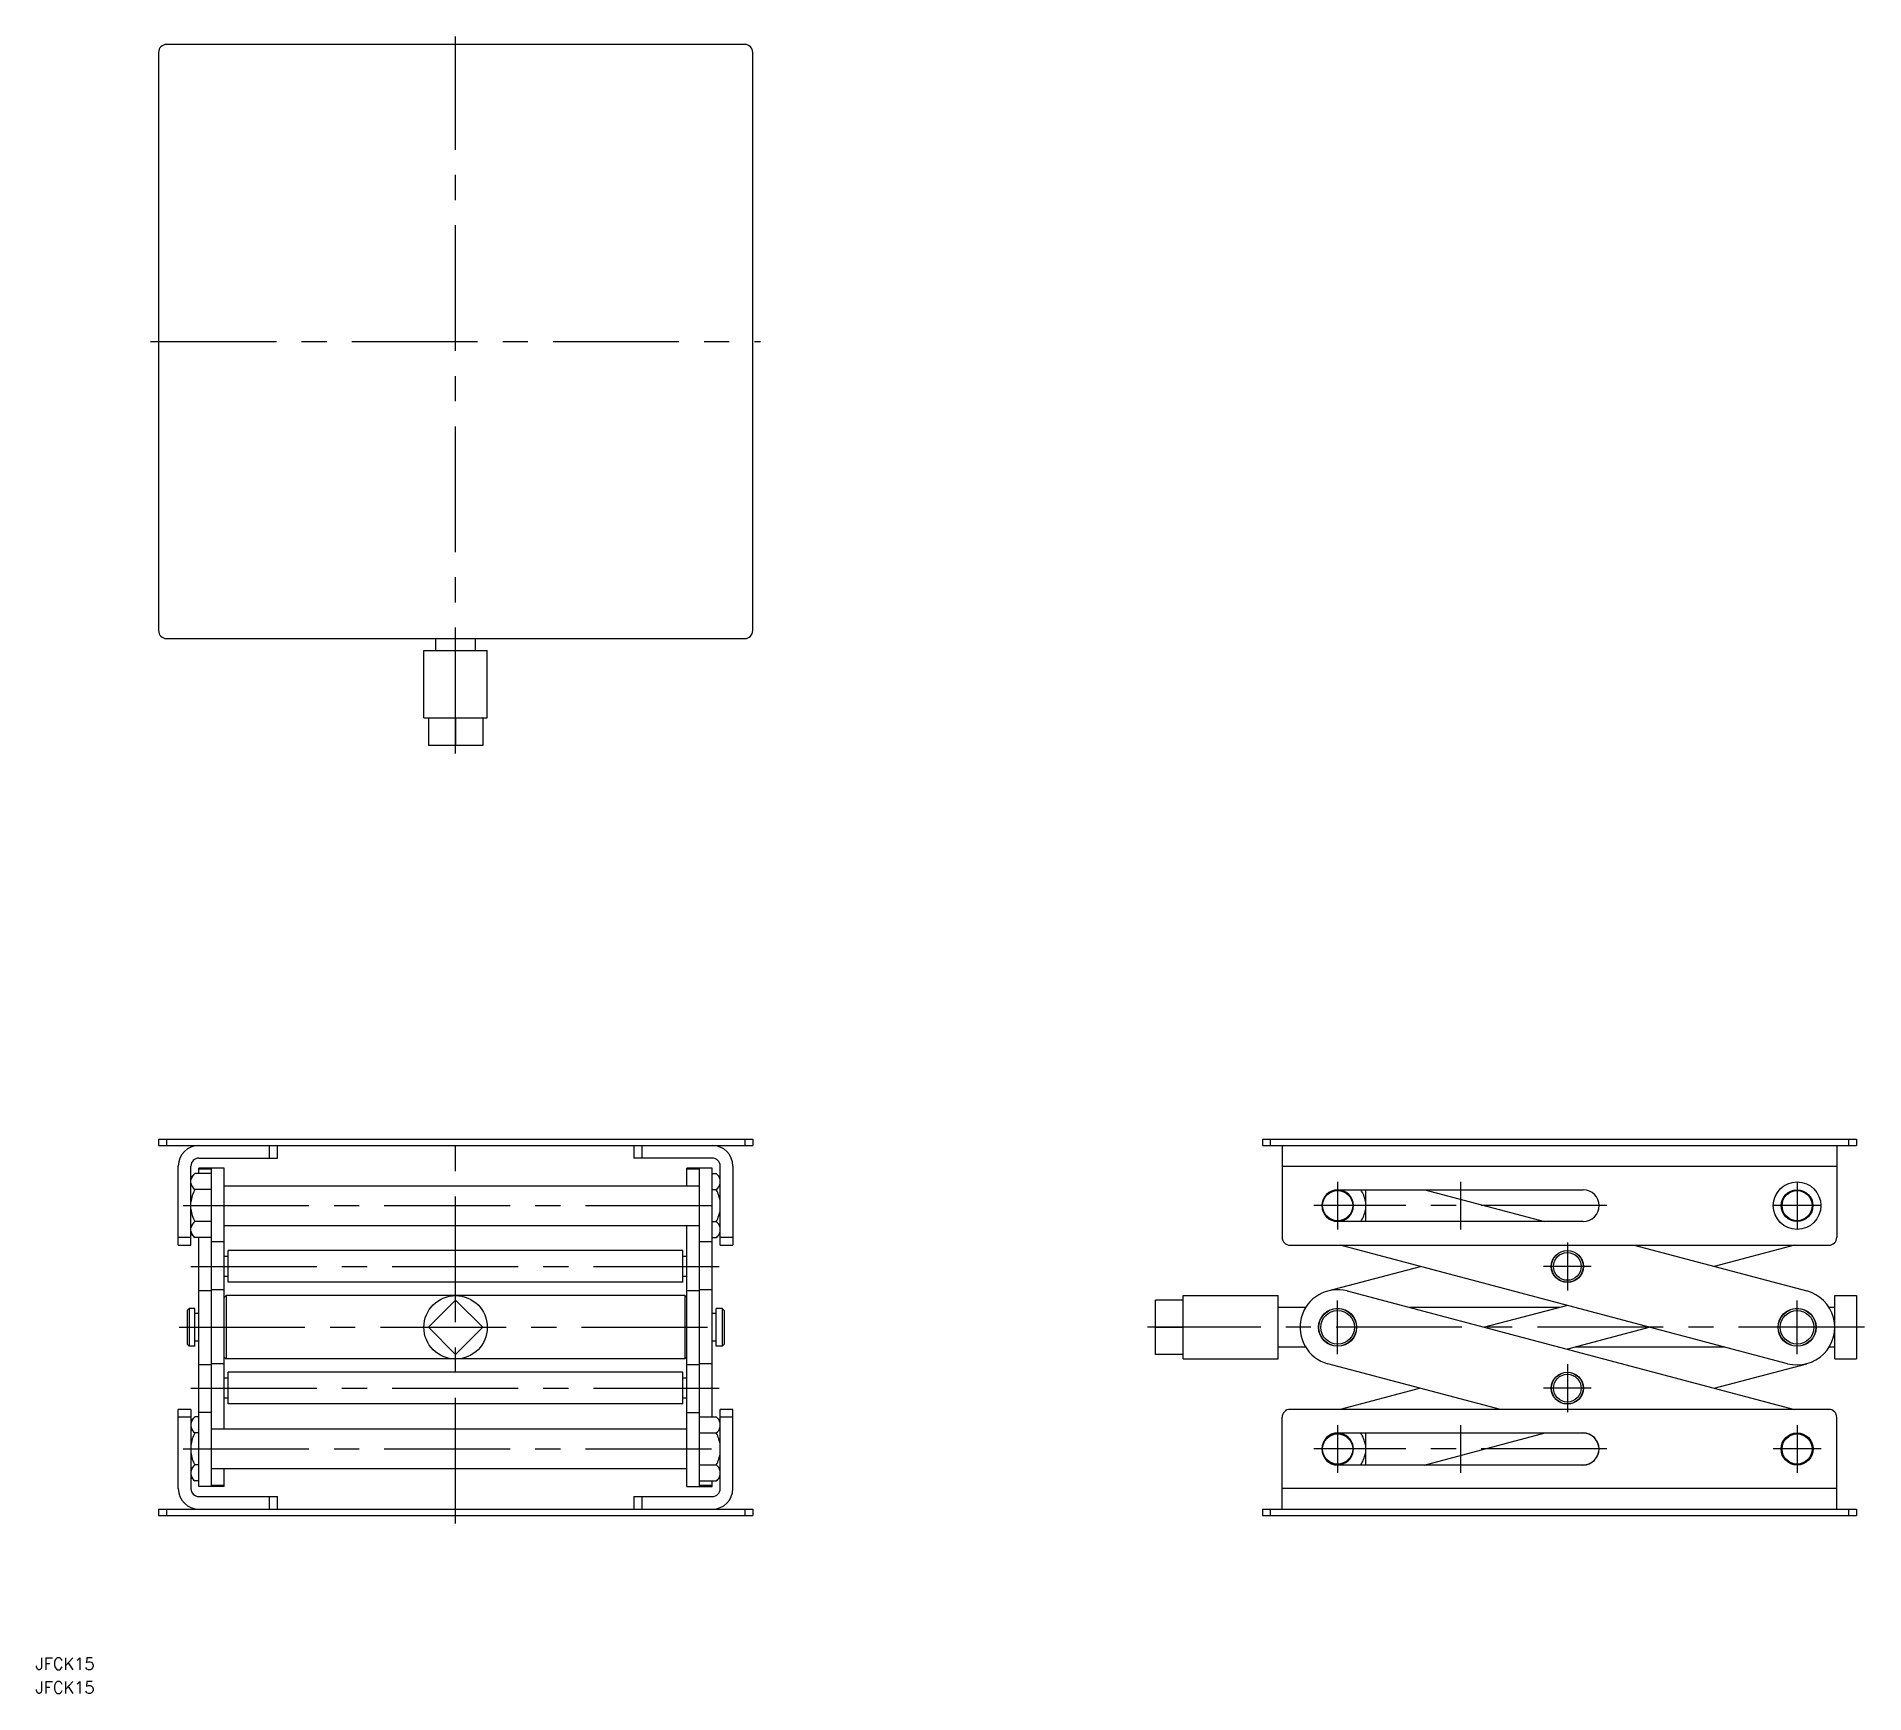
# Model space of a CAD drawing. Extents: x -106 to 961, y -45 to 532.
# Drawn here: x -105.8 to 355.6, y -45.4 to 372.9 of the extents above; entities that cross this region are included whole.
import ezdxf

# ---------------------------------------------------------------- set-up
doc = ezdxf.new("R2010")
doc.units = 0
doc.linetypes.add('CENTER', pattern=[50.8, 31.75, -6.35, 6.35, -6.35])
doc.layers.get('0').update_dxf_attribs({"linetype": 'CONTINUOUS'})
doc.layers.add('CENTER', color=1, linetype='CONTINUOUS')
doc.styles.get("Standard").update_dxf_attribs({"font": 'txt.shx', "height": 3, "bigfont": 'bigfont.shx'})

msp = doc.modelspace()

# ---------------------------------------------------------------- texts
at = {"color": 7, "linetype": 'CONTINUOUS'}
for p in [(-106.03, -39.38), (-106.03, -45.38)]:
    msp.add_text('JFCK15', height=3, dxfattribs=at).set_placement(p)

# ---------------------------------------------------------------- linework, layer by layer
at = {"color": 7, "linetype": 'CONTINUOUS'}
for p, q in [((72.99, 370.94), (-72.99, 370.94)), ((-74.99, 368.94), (-74.99, 222.96)), ((74.99, 222.96), (74.99, 368.94)), ((-72.99, 220.96), (72.99, 220.96)), ((-8, 217.96), (8, 217.96)), ((-8, 200.96), (-8, 217.96)), ((-5, 217.96), (-5, 220.96)), ((5, 217.96), (5, 220.96)), ((8, 200.96), (8, 217.96)), ((-8, 200.96), (8, 200.96)), ((-6.86, 200.96), (-6.86, 193.96)), ((0, 200.96), (0, 193.96)), ((6.86, 200.96), (6.86, 193.96)), ((6.86, 193.96), (-6.86, 193.96)), ((-74.99, 94.58), (74.99, 94.58)), ((-74.99, 94.58), (-74.99, 92.98)), ((-74.99, 92.98), (74.99, 92.98)), ((-72.99, 94.58), (-72.99, 92.98)), ((-46.99, 89.78), (-46.99, 92.98)), ((-44.99, 89.78), (-44.99, 92.98)), ((44.99, 92.98), (44.99, 89.78)), ((46.99, 92.98), (46.99, 89.78)), ((72.99, 94.58), (72.99, 92.98)), ((74.99, 94.58), (74.99, 92.98)), ((203.64, 94.58), (353.62, 94.58)), ((203.64, 94.58), (203.64, 92.98)), ((203.64, 92.98), (353.62, 92.98)), ((205.64, 94.58), (205.64, 92.98)), ((208.64, 92.98), (208.64, 69.78)), ((348.62, 92.98), (348.62, 69.78)), ((351.62, 94.58), (351.62, 92.98)), ((353.62, 94.58), (353.62, 92.98)), ((-69.99, 67.78), (-69.99, 87.78)), ((-66.79, 67.78), (-66.79, 87.78)), ((-64.79, 89.78), (-44.99, 89.78)), ((64.79, 89.78), (44.99, 89.78)), ((66.79, 67.78), (66.79, 87.78)), ((69.99, 87.78), (69.99, 67.78)), ((208.64, 87.78), (348.62, 87.78)), ((-66.79, 84.86), (-65.79, 85.86)), ((-61.59, 85.86), (-65.79, 85.86)), ((-64.79, 85.86), (-64.79, 87.28)), ((-58.39, 87.28), (-64.79, 87.28)), ((-61.59, 86.96), (-64.79, 86.96)), ((-61.59, 6.84), (-61.59, 87.28)), ((-58.39, 21.34), (-58.39, 87.28)), ((64.79, 87.28), (58.39, 87.28)), ((58.39, 82.78), (58.39, 87.28)), ((61.59, 86.96), (58.39, 86.96)), ((61.59, 6.84), (61.59, 87.28)), ((64.79, 24.42), (64.79, 87.28)), ((64.79, 85.86), (65.79, 85.86)), ((66.79, 84.86), (65.79, 85.86)), ((-61.59, 81.82), (-65.79, 81.82)), ((-58.39, 82.78), (61.59, 82.78)), ((64.79, 81.82), (65.79, 81.82)), ((222.64, 81.78), (284.63, 81.78)), ((229.64, 81.78), (229.64, 73.78)), ((244.64, 81.78), (274.84, 73.78)), ((-69.99, 69.78), (-66.79, 69.78)), ((-66.79, 70.7), (-65.79, 69.7)), ((-61.59, 73.74), (-65.79, 73.74)), ((-61.59, 69.7), (-65.79, 69.7)), ((-64.79, 6.84), (-64.79, 69.7)), ((-58.39, 72.78), (61.59, 72.78)), ((58.39, 6.84), (58.39, 72.78)), ((64.79, 73.74), (65.79, 73.74)), ((64.79, 69.7), (65.79, 69.7)), ((66.79, 70.7), (65.79, 69.7)), ((66.79, 69.78), (69.99, 69.78)), ((284.63, 73.78), (222.64, 73.78)), ((-69.99, 67.78), (-66.79, 67.78)), ((-58.39, 68.6), (-61.59, 68.6)), ((-57.39, 64.92), (-58.39, 64.92)), ((57.39, 66.42), (-57.39, 66.42)), ((-57.39, 58.42), (-57.39, 66.42)), ((57.39, 58.42), (57.39, 66.42)), ((58.39, 64.92), (57.39, 64.92)), ((64.79, 68.6), (61.59, 68.6)), ((66.79, 67.78), (69.99, 67.78)), ((210.64, 67.78), (346.62, 67.78)), ((336.19, 37.88), (223.29, 67.78)), ((297.49, 67.78), (341.06, 56.24)), ((337.97, 67.78), (317.73, 62.42)), ((220.21, 56.24), (243.53, 62.42)), ((-61.59, 56.24), (-64.79, 56.24)), ((-58.39, 56.56), (-61.59, 56.56)), ((-57.39, 59.92), (-58.39, 59.92)), ((57.39, 58.42), (-57.39, 58.42)), ((58.39, 59.92), (57.39, 59.92)), ((61.59, 56.24), (58.39, 56.24)), ((64.79, 56.56), (61.59, 56.56)), ((225.07, 56.24), (337.97, 26.34)), ((-67.79, 51.31), (-67.29, 51.81)), ((-67.79, 51.31), (-67.79, 42.81)), ((-65.79, 51.81), (-67.29, 51.81)), ((-67.29, 51.81), (-67.29, 42.31)), ((-65.79, 42.31), (-65.79, 51.81)), ((-58.39, 54.56), (-57.89, 55.06)), ((57.89, 55.06), (-57.89, 55.06)), ((-57.89, 55.06), (-57.89, 39.06)), ((0, 53.92), (-6.86, 47.06)), ((6.86, 47.06), (0, 53.92)), ((58.39, 54.56), (57.89, 55.06)), ((57.89, 55.06), (57.89, 39.06)), ((67.29, 51.81), (65.79, 51.81)), ((65.79, 42.31), (65.79, 51.81)), ((67.79, 51.31), (67.29, 51.81)), ((67.29, 51.81), (67.29, 42.31)), ((67.79, 51.31), (67.79, 42.81)), ((176.64, 40.2), (176.64, 53.92)), ((183.64, 53.92), (176.64, 53.92)), ((183.64, 55.06), (207.64, 55.06)), ((183.64, 39.06), (183.64, 55.06)), ((207.64, 39.06), (207.64, 55.06)), ((214.56, 52.06), (207.64, 52.06)), ((278.62, 52.06), (240.86, 52.06)), ((280.63, 52.6), (259.74, 47.06)), ((348.11, 52.06), (346.7, 52.06)), ((348.11, 55.06), (353.62, 55.06)), ((348.11, 39.06), (348.11, 55.06)), ((353.62, 55.06), (353.62, 39.06)), ((353.62, 55.06), (353.62, 39.06)), ((-64.79, 50.56), (-65.79, 50.56)), ((-6.86, 47.06), (0, 40.2)), ((0, 40.2), (6.86, 47.06)), ((65.79, 50.56), (64.79, 50.56)), ((176.64, 47.06), (183.64, 47.06)), ((301.53, 47.06), (280.63, 41.53)), ((-67.79, 42.81), (-67.29, 42.31)), ((-65.79, 42.31), (-67.29, 42.31)), ((-64.79, 43.56), (-65.79, 43.56)), ((65.79, 43.56), (64.79, 43.56)), ((67.29, 42.31), (65.79, 42.31)), ((67.79, 42.81), (67.29, 42.31)), ((214.56, 42.06), (207.64, 42.06)), ((320.4, 42.06), (282.65, 42.06)), ((348.11, 42.06), (346.7, 42.06)), ((-61.59, 37.56), (-64.79, 37.56)), ((-58.39, 37.88), (-61.59, 37.88)), ((-58.39, 39.56), (-57.89, 39.06)), ((57.89, 39.06), (-57.89, 39.06)), ((58.39, 39.56), (57.89, 39.06)), ((61.59, 37.56), (58.39, 37.56)), ((64.79, 37.88), (61.59, 37.88)), ((183.64, 40.2), (176.64, 40.2)), ((183.64, 39.06), (207.64, 39.06)), ((263.77, 26.34), (220.21, 37.88)), ((317.73, 31.7), (341.06, 37.88)), ((348.11, 39.06), (353.62, 39.06)), ((-57.39, 34.2), (-58.39, 34.2)), ((57.39, 35.7), (-57.39, 35.7)), ((-57.39, 27.7), (-57.39, 35.7)), ((57.39, 27.7), (57.39, 35.7)), ((58.39, 34.2), (57.39, 34.2)), ((-57.39, 29.2), (-58.39, 29.2)), ((57.39, 27.7), (-57.39, 27.7)), ((58.39, 29.2), (57.39, 29.2)), ((243.53, 31.7), (223.29, 26.34)), ((-69.99, 6.34), (-69.99, 26.34)), ((-66.79, 26.34), (-69.99, 26.34)), ((-66.79, 24.34), (-69.99, 24.34)), ((-66.79, 26.34), (-66.79, 6.34)), ((-66.79, 23.42), (-65.79, 24.42)), ((-64.79, 24.42), (-65.79, 24.42)), ((-61.59, 25.52), (-64.79, 25.52)), ((58.39, 25.52), (61.59, 25.52)), ((61.59, 24.42), (65.79, 24.42)), ((66.79, 23.42), (65.79, 24.42)), ((69.99, 26.34), (66.79, 26.34)), ((66.79, 6.34), (66.79, 26.34)), ((69.99, 24.34), (66.79, 24.34)), ((69.99, 6.34), (69.99, 26.34)), ((208.64, 1.14), (208.64, 24.34)), ((346.62, 26.34), (210.64, 26.34)), ((348.62, 1.14), (348.62, 24.34)), ((-64.79, 20.38), (-65.79, 20.38)), ((58.39, 21.34), (-61.59, 21.34)), ((61.59, 20.38), (65.79, 20.38)), ((222.69, 20.39), (284.58, 20.39)), ((229.64, 20.38), (229.64, 12.3)), ((244.45, 12.29), (275.03, 20.39)), ((284.63, 20.34), (274.84, 20.34)), ((-66.79, 9.26), (-65.79, 8.26)), ((-64.79, 12.3), (-65.79, 12.3)), ((58.39, 11.34), (-61.59, 11.34)), ((-58.39, 6.84), (-58.39, 11.34)), ((61.59, 12.3), (65.79, 12.3)), ((66.79, 9.26), (65.79, 8.26)), ((284.58, 12.29), (222.69, 12.29)), ((244.64, 12.34), (284.63, 12.34)), ((-64.79, 8.26), (-65.79, 8.26)), ((-58.39, 6.84), (-64.79, 6.84)), ((-58.39, 7.16), (-61.59, 7.16)), ((58.39, 6.84), (64.79, 6.84)), ((61.59, 8.26), (65.79, 8.26)), ((64.79, 7.16), (61.59, 7.16)), ((64.79, 6.84), (64.79, 8.26)), ((348.62, 6.34), (208.64, 6.34)), ((-74.99, 1.14), (74.99, 1.14)), ((-74.99, 1.14), (-74.99, -0.46)), ((-72.99, 1.14), (-72.99, -0.46)), ((-64.79, 4.34), (-44.99, 4.34)), ((-46.99, 1.14), (-46.99, 4.34)), ((-44.99, 1.14), (-44.99, 4.34)), ((44.99, 4.34), (64.79, 4.34)), ((44.99, 4.34), (44.99, 1.14)), ((46.99, 4.34), (46.99, 1.14)), ((72.99, 1.14), (72.99, -0.46)), ((74.99, 1.14), (74.99, -0.46)), ((203.64, 1.14), (353.62, 1.14)), ((203.64, 1.14), (203.64, -0.46)), ((205.64, 1.14), (205.64, -0.46)), ((351.62, 1.14), (351.62, -0.46)), ((353.62, 1.14), (353.62, -0.46)), ((-74.99, -0.46), (74.99, -0.46)), ((203.64, -0.46), (353.62, -0.46))]:
    msp.add_line(p, q, dxfattribs=at)
for centre, radius in [((338.62, 77.78), 6), ((222.64, 77.78), 3.8), ((338.62, 77.78), 4), ((338.62, 77.78), 3.8), ((280.63, 62.42), 4.05), ((280.63, 62.42), 4), ((280.63, 62.42), 3.5), ((0, 47.06), 8), ((222.64, 47.06), 4.8), ((222.64, 47.06), 4.75), ((222.64, 47.06), 4.25), ((338.62, 47.06), 4.8), ((338.62, 47.06), 4.75), ((338.62, 47.06), 4.25), ((280.63, 31.7), 4.05), ((280.63, 31.7), 4), ((280.63, 31.7), 3.5), ((222.64, 16.34), 3.8), ((338.62, 16.34), 4.05), ((338.62, 16.34), 4), ((338.62, 16.34), 3.8)]:
    msp.add_circle(centre, radius, dxfattribs=at)
for centre, radius, start, end in [((-72.99, 368.94), 2, 90, 180), ((72.99, 368.94), 2, 0, 90), ((-72.99, 222.96), 2, 180, 270), ((72.99, 222.96), 2, 270, 0), ((-64.79, 87.78), 5.2, 90, 180), ((64.79, 87.78), 5.2, 0, 90), ((-64.79, 87.78), 2, 90, 180), ((64.79, 87.78), 2, 0, 90), ((-64.37, 83.84), 2.47, 125.0565, 168.3727), ((-64.37, 83.84), 2.47, 191.6273, 234.9435), ((64.37, 83.84), 2.47, 11.6273, 54.9435), ((64.37, 83.84), 2.47, 305.0565, 348.3727), ((-58.55, 77.78), 8.3, 150.8547, 173.6659), ((58.55, 77.78), 8.3, 6.3341, 29.1453), ((222.64, 77.78), 4, 90, 270), ((222.64, 77.78), 4, 270.0007, 89.9991), ((222.64, 77.78), 7.08, 8.7748, 34.4544), ((284.63, 77.78), 4, 270, 90), ((-58.55, 77.78), 8.3, 186.3341, 209.1453), ((58.55, 77.78), 8.3, 330.8547, 353.6659), ((222.64, 77.78), 7.08, 325.5456, 351.2252), ((-64.37, 71.72), 2.47, 125.0565, 168.3727), ((-64.37, 71.72), 2.47, 191.6273, 234.9435), ((64.37, 71.72), 2.47, 11.6273, 54.9435), ((64.37, 71.72), 2.47, 305.0565, 348.3727), ((210.64, 69.78), 2, 180, 270), ((346.62, 69.78), 2, 270, 0), ((222.64, 47.06), 9.5, 75.165, 255.165), ((338.62, 47.06), 9.5, 255.165, 75.165), ((-64.37, 22.4), 2.47, 125.0565, 168.3727), ((64.37, 22.4), 2.47, 11.6273, 54.9435), ((210.64, 24.34), 2, 90, 180), ((346.62, 24.34), 2, 0, 90), ((-64.37, 22.4), 2.47, 191.6273, 234.9435), ((-58.55, 16.34), 8.3, 150.8547, 173.6659), ((64.37, 22.4), 2.47, 305.0565, 348.3727), ((58.55, 16.34), 8.3, 6.3341, 29.1453), ((222.69, 16.34), 4.05, 90, 270), ((222.64, 16.34), 4, 224.5949, 135.4051), ((222.64, 16.34), 7.08, 8.7748, 34.9403), ((284.58, 16.34), 4.05, 270, 90), ((284.63, 16.34), 4, 6.9447, 90), ((-58.55, 16.34), 8.3, 186.3341, 209.1453), ((58.55, 16.34), 8.3, 330.8547, 353.6659), ((222.64, 16.34), 7.08, 325.0597, 351.2252), ((284.63, 16.34), 4, 270, 353.0553), ((-64.37, 10.28), 2.47, 125.0565, 168.3727), ((-64.37, 10.28), 2.47, 191.6273, 234.9435), ((64.37, 10.28), 2.47, 11.6273, 54.9435), ((64.37, 10.28), 2.47, 305.0565, 348.3727), ((-64.79, 6.34), 5.2, 180, 270), ((-64.79, 6.34), 2, 180, 270), ((64.79, 6.34), 2, 270, 0), ((64.79, 6.34), 5.2, 270, 0)]:
    msp.add_arc(centre, radius, start, end, dxfattribs=at)
at = {"layer": 'CENTER', "color": 1, "linetype": 'CENTER'}
for p, q in [((0, 191.96), (0, 372.94)), ((-76.99, 295.95), (76.99, 295.95)), ((0, -2.46), (0, 96.58)), ((222.64, 83.78), (222.64, 71.78)), ((253.64, 83.78), (253.64, 71.78)), ((338.62, 83.78), (338.62, 71.78)), ((-68.79, 77.78), (68.79, 77.78)), ((290.63, 77.78), (216.64, 77.78)), ((344.62, 77.78), (332.63, 77.78)), ((280.63, 68.47), (280.63, 56.37)), ((-66.79, 62.42), (66.79, 62.42)), ((286.68, 62.42), (274.58, 62.42)), ((222.64, 40.26), (222.64, 53.86)), ((338.62, 40.26), (338.62, 53.86)), ((-69.79, 47.06), (69.79, 47.06)), ((355.62, 47.06), (174.64, 47.06)), ((280.63, 37.75), (280.63, 25.65)), ((-66.79, 31.7), (66.79, 31.7)), ((286.68, 31.7), (274.58, 31.7)), ((222.64, 22.39), (222.64, 10.29)), ((253.64, 22.39), (253.64, 10.29)), ((338.62, 22.39), (338.62, 10.29)), ((-68.79, 16.34), (68.79, 16.34)), ((290.63, 16.34), (216.64, 16.34)), ((344.67, 16.34), (332.58, 16.34))]:
    msp.add_line(p, q, dxfattribs=at)

msp.set_redraw_order([(e.dxf.handle, doc.entitydb.next_handle()) for e in msp.query("TEXT MTEXT ATTDEF DIMENSION ARC_DIMENSION")])  # texts and dimensions are drawn at this point

doc.saveas('drawing.dxf')
